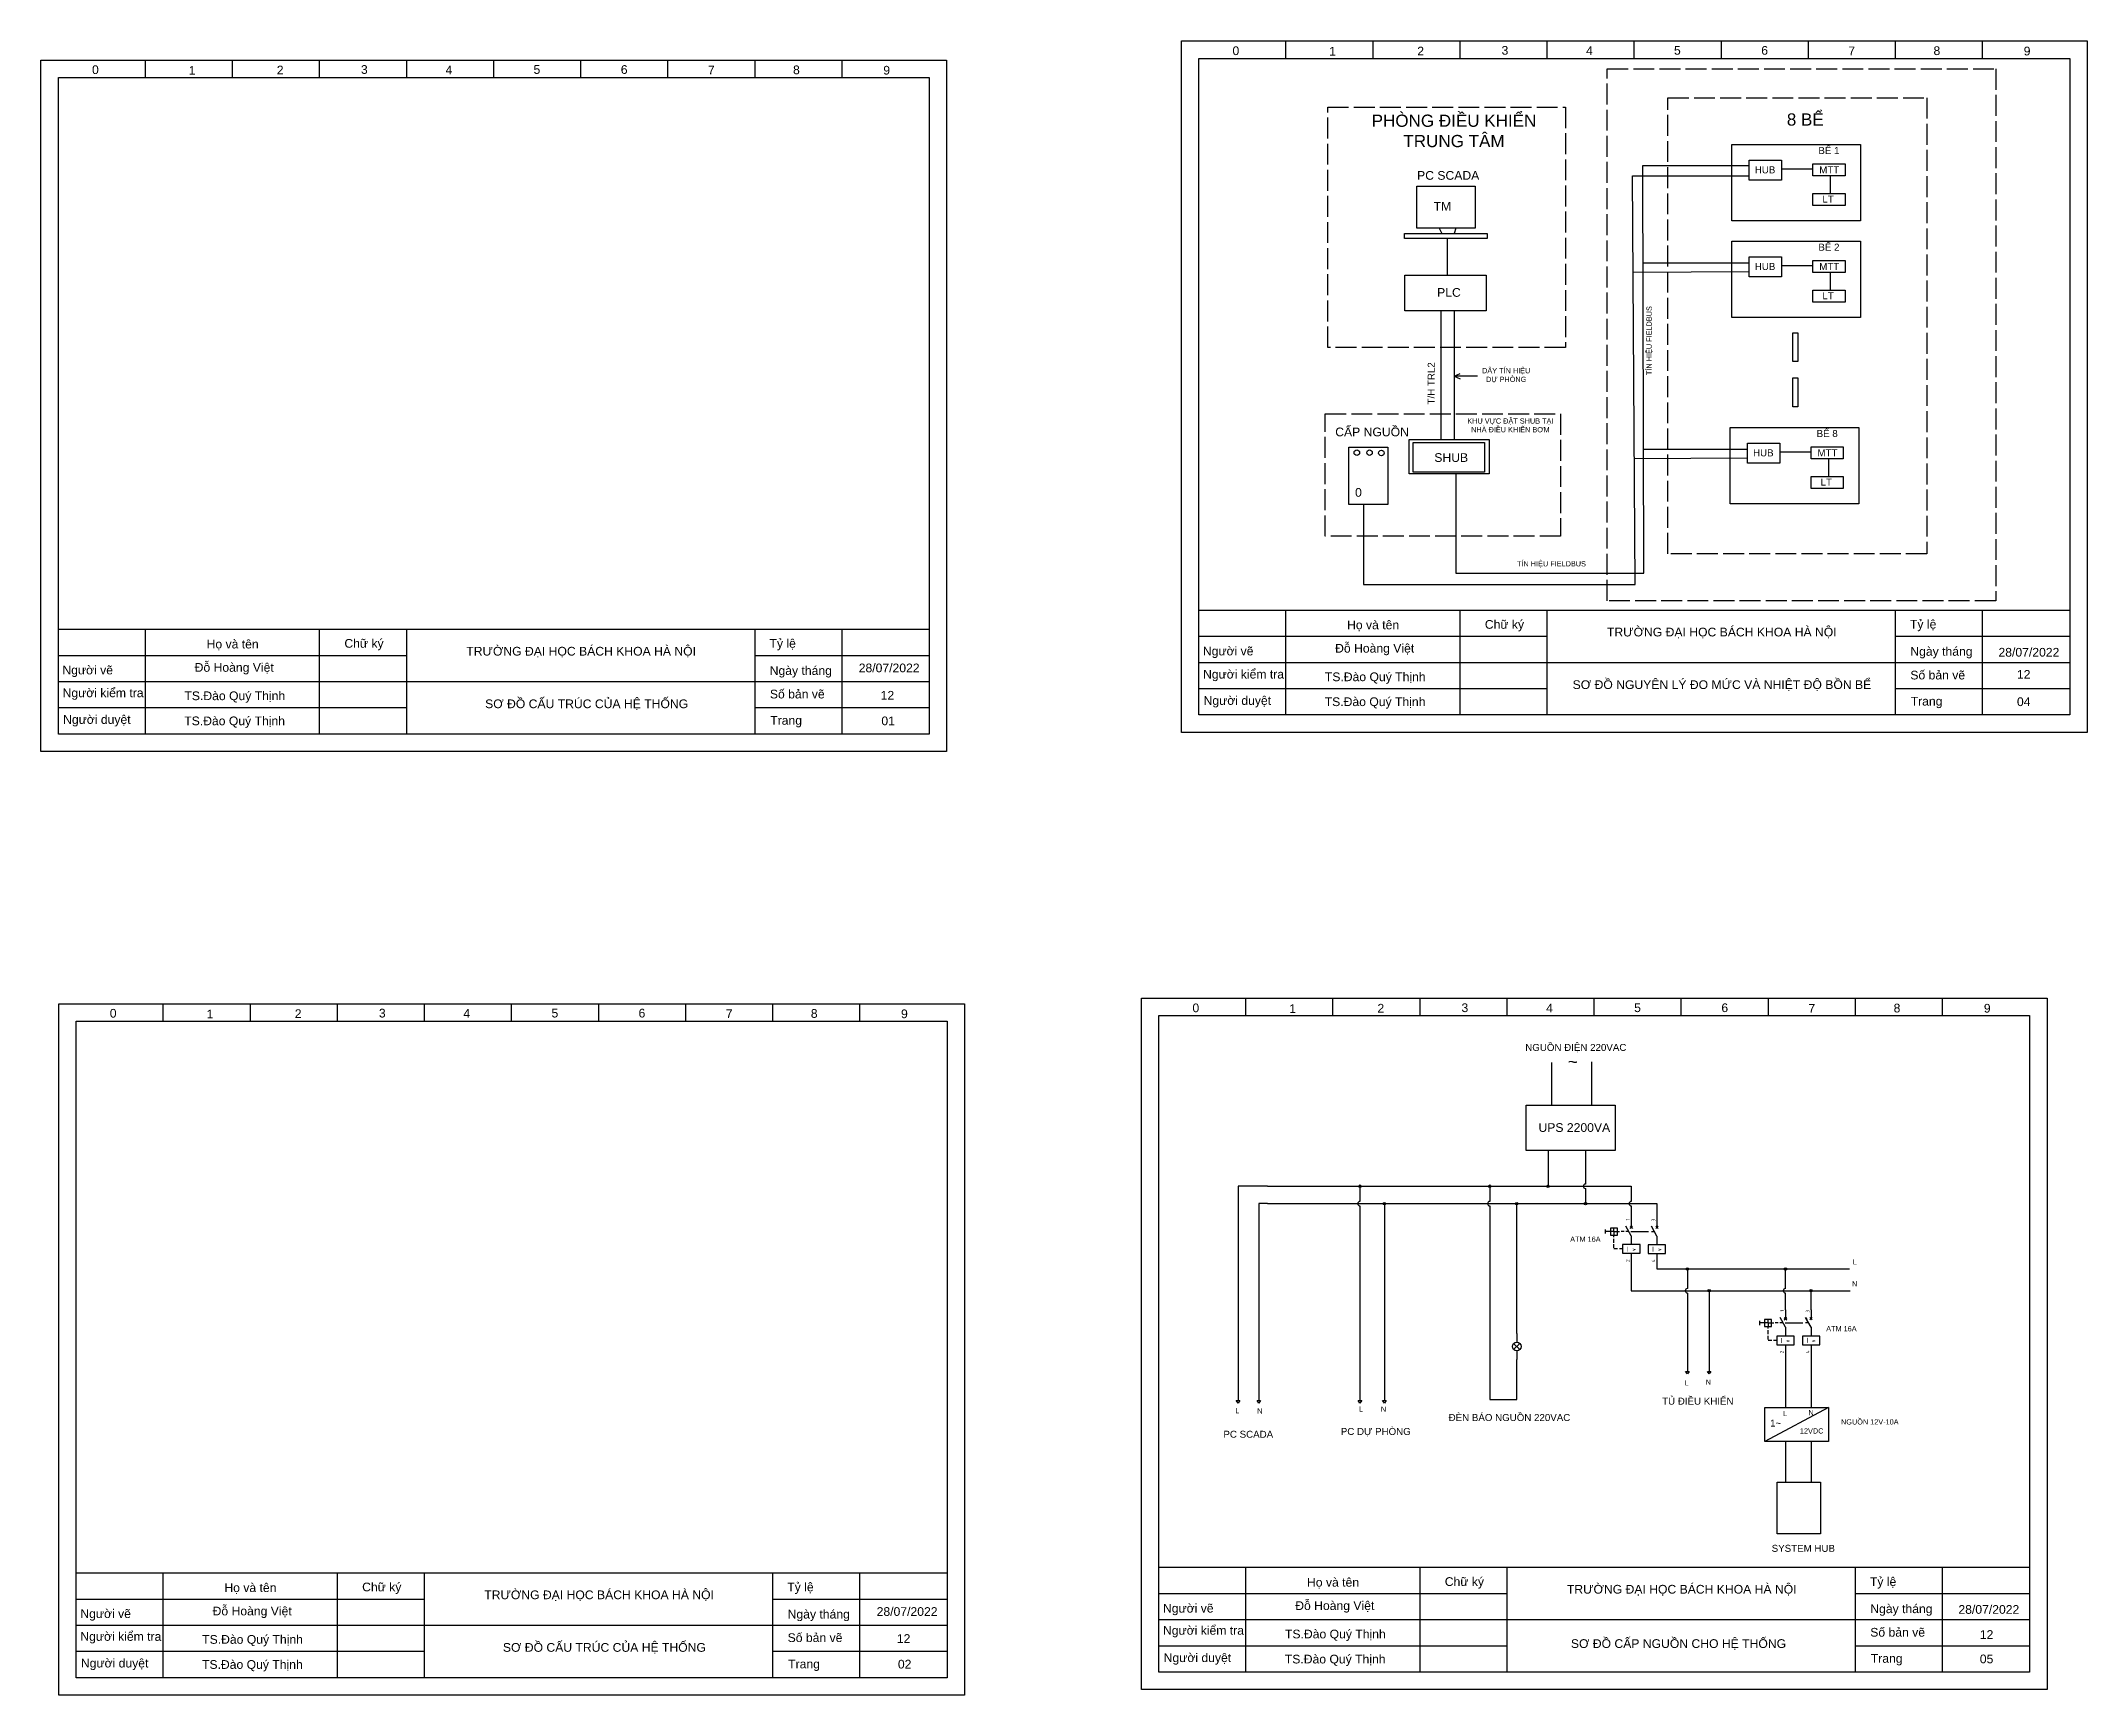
# Model space of a CAD drawing. Header units: inches. Extents: x 1923212 to 1925881, y 1073103 to 1074593.
# Drawn here: x 1923212 to 1924387, y 1073643 to 1074593 of the extents above; entities that cross this region are included whole.
import ezdxf
from ezdxf.enums import TextEntityAlignment as Align

# ---------------------------------------------------------------- set-up
doc = ezdxf.new("R2010")
doc.units = ezdxf.units.IN
doc.header["$MEASUREMENT"] = 0
doc.linetypes.add('ACAD_ISO02W100', pattern=[15, 12, -3])
for name, color, linetype in [('LINK', 9, 'Continuous'), ('MISC', 7, 'Continuous'), ('SYMS', 7, 'Continuous'), ('TERMS', 123, 'Continuous'), ('WIRES', 7, 'Continuous'), ('YEL_14_THHN', 2, 'Continuous')]:
    doc.layers.add(name, color=color, linetype=linetype)
for name, color, linetype, lineweight in [('Net chu', 240, 'Continuous', 25), ('Net gach', 7, 'ACAD_ISO02W100', 25), ('Net vien', 5, 'Continuous', 25)]:
    doc.layers.add(name, color=color, linetype=linetype, lineweight=lineweight)
doc.styles.get("Standard").update_dxf_attribs({"font": 'arial.ttf'})
doc.styles.add('WD_IEC', font='ISOCP2.shx', dxfattribs={"width": 0.9, "height": 4})

msp = doc.modelspace()

# ---------------------------------------------------------------- texts
for s, height, p in [('~', 7, (1924089, 1074003.1)), ('1~', 4, (1924205.1, 1073797.1))]:
    msp.add_text(s, height=height).set_placement(p)
at = {"attachment_point": 1}
for s, width, insert, char_height in [('\\pxqc;PHÒNG ĐIỀU KHIỂN TRUNG TÂM', 99.977, (1923973.6, 1074550.4), 7), ('\\pxqc;8 BỂ', 99.977, (1924175.3, 1074551.1), 7), ('\\pxqc;DÂY TÍN HIỆU DỰ PHÒNG', 32.949, (1924037.1, 1074404.9), 3), ('\\pxqc;KHU VỰC ĐẶT SHUB TẠI NHÀ ĐIỀU KHIỂN BƠM', 52.726, (1924029.6, 1074376), 3), ('\\pxqc; TÍN HIỆU FIELDBUS', 43.738, (1924057.1, 1074294), 3)]:
    msp.add_mtext_dynamic_manual_height_columns(s, width=width, gutter_width=25, heights=[0], dxfattribs=dict(at, insert=insert, char_height=char_height))
at = {"color": 0, "attachment_point": 1}
for s, width, insert, char_height in [('BỂ 1', 14.325, (1924232.8, 1074531.8), 4), ('HUB', 14.325, (1924196.3, 1074520.7), 4), ('MTT', 14.325, (1924233.3, 1074520.7), 4), ('PC SCADA', 43.375, (1924002.4, 1074518), 5), ('TM', 43.375, (1924011.9, 1074500.3), 5), ('LT', 14.325, (1924235.1, 1074503.9), 4), ('BỂ 2', 14.325, (1924232.8, 1074476.3), 4), ('HUB', 14.325, (1924196.3, 1074465.2), 4), ('MTT', 14.325, (1924233.3, 1074465.2), 4), ('PLC', 43.375, (1924013.9, 1074450.8), 5), ('LT', 14.325, (1924235.1, 1074448.4), 4), ('CẤP NGUỒN', 43.375, (1923955.4, 1074370.7), 5), ('BỂ 8', 14.325, (1924231.8, 1074369.3), 4), ('HUB', 14.325, (1924195.3, 1074358.2), 4), ('MTT', 14.325, (1924232.3, 1074358.2), 4), ('SHUB', 43.375, (1924012.3, 1074356), 5), ('0', 43.375, (1923966.8, 1074336), 5), ('LT', 14.325, (1924234.1, 1074341.4), 4), ('UPS 2200VA', 43.375, (1924072.1, 1073971.3), 5), ('12VDC', 43.375, (1924222.2, 1073796.1), 3)]:
    msp.add_mtext_dynamic_manual_height_columns(s, width=width, gutter_width=13.1, heights=[2.29], dxfattribs=dict(at, insert=insert, char_height=char_height))
at = {"insert": (1924134.1, 1074398.2), "char_height": 3, "attachment_point": 1, "rotation": 90}
msp.add_mtext_dynamic_manual_height_columns('\\pxqc; TÍN HIỆU FIELDBUS', width=43.738, gutter_width=25, heights=[0], dxfattribs=at)
at = {"color": 0, "insert": (1924008.5, 1074384), "char_height": 4, "attachment_point": 1, "rotation": 90}
msp.add_mtext_dynamic_manual_height_columns('T/H TRL2', width=43.375, gutter_width=13.1, heights=[2.29], dxfattribs=at)
at = {"color": 150, "char_height": 4, "attachment_point": 1}
for s, width, insert in [('NGUỒN ĐIỆN 220VAC ', 61.238, (1924064.5, 1074016.8)), ('ĐÈN BÁO NGUỒN 220VAC', 98.278, (1924020.5, 1073804.3)), ('TỦ ĐIỀU KHIỂN', 61.238, (1924143.1, 1073813.7)), ('PC SCADA ', 61.238, (1923891.2, 1073794.7)), ('PC DỰ PHÒNG', 61.238, (1923958.6, 1073796.3)), ('SYSTEM HUB', 61.238, (1924206, 1073729.2))]:
    msp.add_mtext_dynamic_manual_height_columns(s, width=width, gutter_width=13.1, heights=[2.29], dxfattribs=dict(at, insert=insert))
at = {"layer": 'Net chu', "char_height": 5, "attachment_point": 1}
for s, width, heights, insert in [('0', 5.543, [0], (1923896.4, 1074589.6)), ('1', 5.543, [0], (1923951.9, 1074589.3)), ('2', 5.543, [0], (1924002.5, 1074589.4)), ('3', 5.543, [0], (1924050.9, 1074589.8)), ('4', 5.543, [0], (1924099.4, 1074589.6)), ('5', 5.543, [0], (1924149.9, 1074589.8)), ('6', 5.543, [0], (1924200, 1074589.8)), ('7', 5.543, [0], (1924250, 1074589.5)), ('8', 5.543, [0], (1924298.9, 1074589.6)), ('9', 5.543, [0], (1924350.7, 1074589.4)), ('0', 5.543, [0], (1923241.6, 1074578.7)), ('1', 5.543, [0], (1923297.1, 1074578.3)), ('2', 5.543, [0], (1923347.7, 1074578.5)), ('3', 5.543, [0], (1923396, 1074578.8)), ('4', 5.543, [0], (1923444.6, 1074578.6)), ('5', 5.543, [0], (1923495.1, 1074578.8)), ('6', 5.543, [0], (1923545.2, 1074578.8)), ('7', 5.543, [0], (1923595.2, 1074578.5)), ('8', 5.543, [0], (1923644.1, 1074578.6)), ('9', 5.543, [0], (1923695.9, 1074578.4)), ('\\pxqc;Họ và tên', 58.684, [0], (1923947.8, 1074259.9)), ('\\pxqc;Chữ ký', 33.323, [0], (1924035.9, 1074260.2)), ('\\pxqc;TRƯỜNG ĐẠI HỌC BÁCH KHOA HÀ NỘI', 142.89, [0], (1924105.9, 1074255.8)), ('\\pxql;Tỷ lệ', 33.323, [0], (1924285.4, 1074260.3)), ('\\pxqc;Họ và tên', 58.684, [0], (1923293, 1074248.9)), ('\\pxqc;Chữ ký', 33.323, [0], (1923381.1, 1074249.3)), ('\\pxqc;TRƯỜNG ĐẠI HỌC BÁCH KHOA HÀ NỘI', 142.89, [0], (1923451, 1074244.8)), ('\\pxql;Tỷ lệ', 33.323, [0], (1923630.6, 1074249.3)), ('\\pxql;Người vẽ', 41.508, [0], (1923879.4, 1074244.9)), ('\\pxqc;Đỗ Hoàng Việt', 92.893, [0], (1923931.6, 1074246.5)), ('\\pxql;Ngày tháng', 36.697, [0], (1924285.6, 1074244.7)), ('28/07/2022', 6.195, [0], (1924336.2, 1074244.2)), ('\\pxql;Người vẽ', 41.508, [0], (1923224.6, 1074234)), ('\\pxqc;Đỗ Hoàng Việt', 92.893, [0], (1923276.8, 1074235.5)), ('\\pxql;Ngày tháng', 36.697, [0], (1923630.7, 1074233.7)), ('28/07/2022', 6.195, [0], (1923681.8, 1074235.2)), ('Người kiểm tra', 49.606, [0], (1923879.5, 1074231.6)), ('\\pxqc;TS.Đào Quý Thịnh', 58.551, [0], (1923949.1, 1074230.1)), ('SƠ ĐỒ NGUYÊN LÝ ĐO MỨC VÀ NHIỆT ĐỘ BỒN BỂ', 195.395, [7.37], (1924091.7, 1074225.6)), ('\\pxql;Số bản vẽ', 33.323, [0], (1924285.6, 1074231.1)), ('12', 6.195, [0], (1924346.8, 1074231.5)), ('Người kiểm tra', 49.606, [0], (1923224.7, 1074220.9)), ('\\pxqc;TS.Đào Quý Thịnh', 58.551, [0], (1923294.3, 1074219.2)), ('SƠ ĐỒ CẤU TRÚC CỦA HỆ THỐNG', 146.174, [0], (1923467.3, 1074214.6)), ('\\pxql;Số bản vẽ', 33.323, [0], (1923630.8, 1074220.2)), ('12', 6.195, [0], (1923694.4, 1074219.5)), ('\\pxql;Người duyệt', 41.508, [0], (1923879.8, 1074216.5)), ('\\pxqc;TS.Đào Quý Thịnh', 58.551, [0], (1923949, 1074215.8)), ('\\pxql;Trang', 33.323, [0], (1924285.8, 1074216.1)), ('04', 6.195, [0], (1924346.8, 1074215.8)), ('\\pxql;Người duyệt', 41.508, [0], (1923225, 1074205.6)), ('\\pxqc;TS.Đào Quý Thịnh', 58.551, [0], (1923294.2, 1074204.8)), ('\\pxql;Trang', 33.323, [0], (1923631, 1074205.1)), ('01', 6.195, [0], (1923694.8, 1074204.8)), ('0', 5.543, [0], (1923873.4, 1074040)), ('1', 5.543, [0], (1923929, 1074039.6)), ('2', 5.543, [0], (1923979.6, 1074039.8)), ('3', 5.543, [0], (1924027.9, 1074040.1)), ('4', 5.543, [0], (1924076.5, 1074039.9)), ('5', 5.543, [0], (1924127, 1074040.1)), ('6', 5.543, [0], (1924177.1, 1074040.1)), ('7', 5.543, [0], (1924227.1, 1074039.8)), ('8', 5.543, [0], (1924276, 1074039.9)), ('9', 5.543, [0], (1924327.8, 1074039.8)), ('0', 5.543, [0], (1923251.8, 1074036.9)), ('1', 5.543, [0], (1923307.4, 1074036.5)), ('2', 5.543, [0], (1923358, 1074036.7)), ('3', 5.543, [0], (1923406.3, 1074037)), ('4', 5.543, [0], (1923454.8, 1074036.8)), ('5', 5.543, [0], (1923505.4, 1074037)), ('6', 5.543, [0], (1923555.4, 1074037)), ('7', 5.543, [0], (1923605.5, 1074036.7)), ('8', 5.543, [0], (1923654.3, 1074036.8)), ('9', 5.543, [0], (1923706.1, 1074036.6)), ('\\pxqc;Họ và tên', 58.684, [0], (1923924.8, 1073710.2)), ('\\pxqc;Chữ ký', 33.323, [0], (1924012.9, 1073710.6)), ('\\pxql;Tỷ lệ', 33.323, [0], (1924262.4, 1073710.6)), ('\\pxqc;Họ và tên', 58.684, [0], (1923303.2, 1073707.1)), ('\\pxqc;Chữ ký', 33.323, [0], (1923391.3, 1073707.5)), ('\\pxqc;TRƯỜNG ĐẠI HỌC BÁCH KHOA HÀ NỘI', 142.89, [0], (1923461.3, 1073703)), ('\\pxql;Tỷ lệ', 33.323, [0], (1923640.8, 1073707.5)), ('\\pxqc;TRƯỜNG ĐẠI HỌC BÁCH KHOA HÀ NỘI', 142.89, [0], (1924082.9, 1073706.2)), ('\\pxql;Người vẽ', 41.508, [0], (1923234.9, 1073692.2)), ('\\pxqc;Đỗ Hoàng Việt', 92.893, [0], (1923287.1, 1073693.7)), ('\\pxql;Ngày tháng', 36.697, [0], (1923641, 1073691.9)), ('28/07/2022', 6.195, [0], (1923692.1, 1073693.4)), ('\\pxql;Người vẽ', 41.508, [0], (1923856.5, 1073695.3)), ('\\pxqc;Đỗ Hoàng Việt', 92.893, [0], (1923908.7, 1073696.8)), ('\\pxql;Ngày tháng', 36.697, [0], (1924262.6, 1073695)), ('28/07/2022', 6.195, [0], (1924313.2, 1073694.6)), ('Người kiểm tra', 49.606, [0], (1923234.9, 1073679.1)), ('\\pxqc;TS.Đào Quý Thịnh', 58.551, [0], (1923304.5, 1073677.4)), ('\\pxql;Số bản vẽ', 33.323, [0], (1923641, 1073678.4)), ('12', 6.195, [0], (1923703.7, 1073677.9)), ('Người kiểm tra', 49.606, [0], (1923856.5, 1073682.6)), ('\\pxqc;TS.Đào Quý Thịnh', 58.551, [0], (1923926.2, 1073680.5)), ('SƠ ĐỒ CẤP NGUỒN CHO HỆ THỐNG', 157.993, [0], (1924090.7, 1073675)), ('\\pxql;Số bản vẽ', 33.323, [0], (1924262.6, 1073681.5)), ('12', 6.195, [0], (1924325.5, 1073680.2)), ('\\pxql;Người duyệt', 41.508, [0], (1923235.2, 1073663.8)), ('\\pxqc;TS.Đào Quý Thịnh', 58.551, [0], (1923304.4, 1073663)), ('SƠ ĐỒ CẤU TRÚC CỦA HỆ THỐNG', 146.174, [0], (1923477.5, 1073672.8)), ('\\pxql;Trang', 33.323, [0], (1923641.3, 1073663.3)), ('02', 6.195, [0], (1923704.3, 1073663.2)), ('\\pxql;Người duyệt', 41.508, [0], (1923856.9, 1073666.9)), ('\\pxqc;TS.Đào Quý Thịnh', 58.551, [0], (1923926.1, 1073666.1)), ('\\pxql;Trang', 33.323, [0], (1924262.9, 1073666.5)), ('05', 6.195, [0], (1924325.5, 1073666.2))]:
    msp.add_mtext_dynamic_manual_height_columns(s, width=width, gutter_width=25, heights=heights, dxfattribs=dict(at, insert=insert))
at = {"layer": 'WIRES', "color": 150, "char_height": 3, "attachment_point": 1}
for s, width, insert in [('ATM 16A', 26.392, (1924090.3, 1073906.2)), ('L', 7.586, (1924252.5, 1073893.2)), ('N', 7.586, (1924252.1, 1073880.6)), ('ATM 16A', 26.392, (1924237.3, 1073854.8)), ('L', 7.586, (1924156, 1073823.7)), ('N', 7.586, (1924168.1, 1073824.1)), ('L', 7.586, (1923898, 1073807.7)), ('N', 7.586, (1923910.6, 1073807.6)), ('L', 7.586, (1923969, 1073808.7)), ('N', 7.586, (1923981.6, 1073808.6)), ('L', 7.586, (1924212.6, 1073806.1)), ('N', 7.586, (1924227.1, 1073806.6)), ('NGUỒN 12V-10A', 37.025, (1924245.8, 1073801.3))]:
    msp.add_mtext_dynamic_manual_height_columns(s, width=width, gutter_width=25, heights=[0], dxfattribs=dict(at, insert=insert))

# ---------------------------------------------------------------- blocks, each defined once
blk = doc.blocks.new('WDDOT')
for radius in [0.72, 0.449, 0.223]:
    blk.add_circle((0, 0), radius)
blk = doc.blocks.new('VLT1R')
for p, q in [((-1.8, -1.8), (1.8, 1.8)), ((1.8, -1.8), (-1.8, 1.8)), ((0, 7.5), (0, 2.5)), ((0, -2.5), (0, -7.5))]:
    blk.add_line(p, q)
blk.add_circle((0, 0), 2.5)
at = {"style": 'WD_IEC'}
for tag, p in [('INST', (-5.5, 10.3)), ('TAG1', (-5.5, 3.3)), ('LOC', (-5.5, 6.8)), ('DESC3', (-5.5, -13.3)), ('DESC2', (-5.5, -9.8)), ('DESC1', (-5.5, -6.3))]:
    blk.add_attdef(tag, text='', height=2.5, dxfattribs=at).set_placement(p, align=Align.RIGHT)
at = {"style": 'WD_IEC', "flags": 9}
for tag, p in [('MFG', (-6, -0.2)), ('CAT', (-6, -2.8))]:
    blk.add_attdef(tag, text='', height=1.5, dxfattribs=at).set_placement(p, align=Align.RIGHT)
at = {"style": 'WD_IEC'}
blk.add_attdef('TERM01', text='', height=2, rotation=90, dxfattribs=at).set_placement((-1, 7.5), align=Align.RIGHT)
blk.add_attdef('TERM02', (-1, -7.5), '', height=2, rotation=90, dxfattribs=at)
at = {"style": 'WD_IEC', "flags": 1}
for tag, p, height in [('X4LINK', (-3, 0), 0.32), ('X2TERM01', (0, 7.5), 0.32), ('X1LINK', (3, 0), 0.32), ('X8TERM02', (0, -7.5), 0.32), ('ASSYCODE', (1, -4), 1), ('FAMILY', (1, -5.5), 1), ('CATDESC', (1, -7), 1)]:
    blk.add_attdef(tag, p, '', height=height, dxfattribs=at)
at = {"lineweight": 13, "style": 'WD_IEC'}
blk.add_attdef('COLOR', text='', height=2.5, dxfattribs=at).set_placement((3.8, 0), align=Align.MIDDLE_LEFT)
at = {"lineweight": 15, "style": 'WD_IEC'}
for tag, p in [('WDTAGALT', (-5.5, -22)), ('XREF', (-5.5, -18))]:
    blk.add_attdef(tag, text='', height=2.5, dxfattribs=at).set_placement(p, align=Align.RIGHT)
blk = doc.blocks.new('VCB11Q29')
for p, q in [((-15, 1.2), (-15, -1.2)), ((-12, 0), (-15, 0)), ((-10, 2), (-12, 2)), ((-12, 2), (-12, -2)), ((-10, 0), (-12, 0)), ((-10, 0), (-10, 2)), ((-8, 2), (-10, 2)), ((-10, 0), (-10, -2)), ((-10, 0), (-8, 0)), ((-8, -2), (-8, 2)), ((-8, 0), (-6.7, 0)), ((-4.1, 0), (-5.9, 0)), ((-1.4, 0), (-3.2, 0)), ((0, -2.5), (-3.1, 3.1)), ((-3.1, 3.1), (-2.5, 2)), ((-0.7, 1.8), (0.7, 3.2)), ((-0.7, 3.2), (0.7, 1.8)), ((0, 7.5), (0, 2.5)), ((-12, -2), (-8, -2)), ((-10, -3.2), (-10, -2)), ((-10, -6.4), (-10, -4.1)), ((-10, -9.4), (-10, -7.3)), ((-7.9, -10), (-10, -10)), ((-5, -10), (-6.8, -10)), ((0, -2.5), (0, -7.5)), ((0, -12.5), (0, -17.5))]:
    blk.add_line(p, q)
blk.add_lwpolyline([(-5, -7.5), (-5, -12.5), (5, -12.5), (5, -7.5)], close=True)
at = {"style": 'WD_IEC'}
for tag, p in [('TAG1', (-18.4, 1.7)), ('INST', (-18.4, 7.7)), ('LOC', (-18.4, 4.7)), ('RATING1', (-18.5, -8.6)), ('DESC1', (-18.5, -11.6)), ('DESC2', (-18.5, -14.6)), ('DESC3', (-18.5, -17.6))]:
    blk.add_attdef(tag, text='', height=2.5, dxfattribs=at).set_placement(p, align=Align.RIGHT)
at = {"style": 'WD_IEC', "flags": 1}
for tag, p, height in [('X4LINK', (-15, 0), 0.32), ('X1LINK', (-0.2, 0), 0.32), ('X2TERM01', (0, 7.5), 0.32), ('MFG', (2.8, 6.5), 1.5), ('CAT', (2.8, 4), 1.5), ('CONTACT', (-5, -7.5), 1), ('COMMON', (-3.7, -8.8), 1), ('X8TERM02', (0, -17.5), 0.32), ('ASSYCODE', (0.7, -13.8), 1), ('FAMILY', (0.7, -15.3), 1), ('CATDESC', (0.7, -16.8), 1)]:
    blk.add_attdef(tag, p, '', height=height, dxfattribs=at)
at = {"style": 'WD_IEC'}
blk.add_attdef('TERM01', text='', height=2, rotation=90, dxfattribs=at).set_placement((-1, 7.5), align=Align.RIGHT)
at = {"lineweight": 15, "style": 'WD_IEC'}
blk.add_attdef('XREF', text='', height=2.5, dxfattribs=at).set_placement((-18.5, -5.6), align=Align.RIGHT)
at = {"style": 'WD_IEC'}
blk.add_attdef('TERM02', (-1, -17.5), '', height=2, rotation=90, dxfattribs=at)
blk.add_attdef('I', text='', height=3, dxfattribs=at).set_placement((0.1, -11.6), align=Align.CENTER)
blk = doc.blocks.new('VCB21Q29')
for p, q in [((-1.4, 0), (-3.2, 0)), ((0, -2.5), (-3.1, 3.1)), ((-3.1, 3.1), (-2.5, 2)), ((-0.7, 1.8), (0.7, 3.2)), ((-0.7, 3.2), (0.7, 1.8)), ((0, 7.5), (0, 2.5)), ((0, -2.5), (0, -7.5)), ((0, -12.5), (0, -17.5))]:
    blk.add_line(p, q)
blk.add_lwpolyline([(-5, -7.5), (-5, -12.5), (5, -12.5), (5, -7.5)], close=True)
at = {"style": 'WD_IEC'}
for tag, p in [('TAG2', (-6.5, 1.9)), ('INST', (-6.5, 7.9)), ('LOC', (-6.5, 4.9)), ('DESC1', (-6.7, -11.5)), ('DESC3', (-6.7, -17.5)), ('DESC2', (-6.7, -14.5))]:
    blk.add_attdef(tag, text='', height=2.5, dxfattribs=at).set_placement(p, align=Align.RIGHT)
at = {"style": 'WD_IEC', "flags": 1}
for tag, p, height in [('X4LINK', (-5.1, 0), 0.32), ('X1LINK', (-0.1, 0), 0.32), ('X2TERM01', (0, 7.5), 0.32), ('CONTACT', (-5, -7.5), 1), ('X8TERM02', (0, -17.5), 0.32), ('FAMILY', (0.7, -15.3), 1)]:
    blk.add_attdef(tag, p, '', height=height, dxfattribs=at)
at = {"style": 'WD_IEC'}
blk.add_attdef('TERM01', text='', height=2, rotation=90, dxfattribs=at).set_placement((-1, 7.5), align=Align.RIGHT)
at = {"style": 'WD_IEC', "flags": 1}
blk.add_attdef('RATING1', text='', height=2.5, dxfattribs=at).set_placement((-6.7, -8.5), align=Align.RIGHT)
at = {"lineweight": 15, "style": 'WD_IEC'}
blk.add_attdef('XREF', text='', height=2.5, dxfattribs=at).set_placement((-6.7, -5.5), align=Align.RIGHT)
at = {"style": 'WD_IEC'}
blk.add_attdef('TERM02', (-1, -17.5), '', height=2, rotation=90, dxfattribs=at)
blk.add_attdef('I', text='', height=3, dxfattribs=at).set_placement((0, -11.5), align=Align.CENTER)

# ---------------------------------------------------------------- linework, layer by layer
for p, q in [((1924132.6, 1074287.2), (1924132.1, 1074521.2)), ((1924132.1, 1074521.2), (1924193.1, 1074521.2)), ((1924127.6, 1074280.7), (1924126.1, 1074515.2)), ((1924126.1, 1074515.2), (1924193.1, 1074515.2)), ((1924211.6, 1074519.2), (1924229.6, 1074519.2)), ((1924239.6, 1074515.2), (1924239.6, 1074505.2)), ((1924015.1, 1074485.3), (1924016.6, 1074482.2)), ((1924019.6, 1074479.2), (1924019.6, 1074458.2)), ((1924024.6, 1074485.3), (1924023.6, 1074482.2)), ((1924193.1, 1074465.2), (1924132.2, 1074465.1)), ((1924211.6, 1074463.7), (1924229.6, 1074463.7)), ((1924193.1, 1074460.2), (1924126.4, 1074459.8)), ((1924239.6, 1074459.7), (1924239.6, 1074449.7)), ((1924016.1, 1074437.7), (1924016.1, 1074363.8)), ((1924023.6, 1074437.7), (1924023.6, 1074363.8)), ((1924023.6, 1074400.2), (1924027.1, 1074401.7)), ((1924037.1, 1074400.2), (1924023.6, 1074400.2)), ((1924023.6, 1074400.2), (1924027.1, 1074398.7)), ((1924192.1, 1074358.2), (1924132.4, 1074358.1)), ((1924210.6, 1074356.7), (1924228.6, 1074356.7)), ((1924192.1, 1074353.2), (1924127.1, 1074352.8)), ((1924238.6, 1074352.7), (1924238.6, 1074342.7)), ((1924024.6, 1074344.1), (1924024.6, 1074287.2)), ((1923971.6, 1074326.6), (1923971.6, 1074280.7)), ((1924024.6, 1074287.2), (1924132.6, 1074287.2)), ((1923971.6, 1074280.7), (1924127.6, 1074280.7)), ((1924238.6, 1073808.1), (1924202.1, 1073788.6))]:
    msp.add_line(p, q)
for points in [[(1924183.2, 1074533.2), (1924257, 1074533.2), (1924257, 1074489.5), (1924183.2, 1074489.5)], [(1924193.1, 1074524.2), (1924211.6, 1074524.2), (1924211.6, 1074512.7), (1924193.1, 1074512.7)], [(1924229.6, 1074522.2), (1924248.1, 1074522.2), (1924248.1, 1074515.2), (1924229.6, 1074515.2)], [(1924002.2, 1074509.3), (1924035.8, 1074509.3), (1924035.8, 1074485.3), (1924002.2, 1074485.3)], [(1924229.6, 1074505.2), (1924248.1, 1074505.2), (1924248.1, 1074498.2), (1924229.6, 1074498.2)], [(1923995.1, 1074482.2), (1924042.6, 1074482.2), (1924042.6, 1074479.2), (1923995.1, 1074479.2)], [(1924183.2, 1074477.7), (1924257, 1074477.7), (1924257, 1074434), (1924183.2, 1074434)], [(1924193.1, 1074468.7), (1924211.6, 1074468.7), (1924211.6, 1074457.2), (1924193.1, 1074457.2)], [(1924229.6, 1074466.7), (1924248.1, 1074466.7), (1924248.1, 1074459.7), (1924229.6, 1074459.7)], [(1923995.4, 1074458.2), (1924042.1, 1074458.2), (1924042.1, 1074437.7), (1923995.4, 1074437.7)], [(1924229.6, 1074449.7), (1924248.1, 1074449.7), (1924248.1, 1074442.7), (1924229.6, 1074442.7)], [(1924218.1, 1074425.2), (1924221.1, 1074425.2), (1924221.1, 1074408.7), (1924218.1, 1074408.7)], [(1924218.1, 1074399.2), (1924221.1, 1074399.2), (1924221.1, 1074382.7), (1924218.1, 1074382.7)], [(1924182.2, 1074370.7), (1924256, 1074370.7), (1924256, 1074327), (1924182.2, 1074327)], [(1923963.3, 1074359.4), (1923985.6, 1074359.4), (1923985.6, 1074326.6), (1923963.3, 1074326.6)], [(1923997.8, 1074363.8), (1924043.7, 1074363.8), (1924043.7, 1074344.1), (1923997.8, 1074344.1)], [(1924000.1, 1074362.2), (1924041.1, 1074362.2), (1924041.1, 1074345.2), (1924000.1, 1074345.2)], [(1924192.1, 1074361.7), (1924210.6, 1074361.7), (1924210.6, 1074350.2), (1924192.1, 1074350.2)], [(1924228.6, 1074359.7), (1924247.1, 1074359.7), (1924247.1, 1074352.7), (1924228.6, 1074352.7)], [(1924228.6, 1074342.7), (1924247.1, 1074342.7), (1924247.1, 1074335.7), (1924228.6, 1074335.7)], [(1924065.1, 1073981.6), (1924116.1, 1073981.6), (1924116.1, 1073955.6), (1924065.1, 1073955.6)], [(1924202.1, 1073808.1), (1924238.6, 1073808.1), (1924238.6, 1073788.6), (1924202.1, 1073788.6)], [(1924209.1, 1073765.1), (1924234.1, 1073765.1), (1924234.1, 1073735.6), (1924209.1, 1073735.6)]]:
    msp.add_lwpolyline(points, close=True)
for centre in [(1923967.8, 1074356.3), (1923975.1, 1074356.3), (1923981.9, 1074356.1)]:
    msp.add_circle(centre, 1.58)
at = {"layer": 'LINK'}
for points in [[(1924125.2, 1073909.1), (1924135.3, 1073909.1)], [(1924213.7, 1073856.6), (1924223.8, 1073856.6)]]:
    msp.add_lwpolyline(points, dxfattribs=at)
at = {"layer": 'Net gach'}
for points in [[(1924111.6, 1074576.7), (1924334.6, 1074576.7), (1924334.6, 1074271.2), (1924111.6, 1074271.2)], [(1924146.4, 1074560.1), (1924295.1, 1074560.1), (1924295.1, 1074298.2), (1924146.4, 1074298.2)], [(1923951.1, 1074554.7), (1924087.6, 1074554.7), (1924087.6, 1074416.7), (1923951.1, 1074416.7)], [(1923949.7, 1074378.6), (1924084.8, 1074378.6), (1924084.8, 1074308.3), (1923949.7, 1074308.3)]]:
    msp.add_lwpolyline(points, close=True, dxfattribs=at)
at = {"layer": 'Net vien'}
for p, q in [((1923927.1, 1074582.7), (1923927.1, 1074592.7)), ((1923977.1, 1074582.7), (1923977.1, 1074592.7)), ((1924027.1, 1074582.7), (1924027.1, 1074592.7)), ((1924077.1, 1074582.7), (1924077.1, 1074592.7)), ((1924127.1, 1074582.7), (1924127.1, 1074592.7)), ((1924177.1, 1074582.7), (1924177.1, 1074592.7)), ((1924227.1, 1074582.7), (1924227.1, 1074592.7)), ((1924277.1, 1074582.7), (1924277.1, 1074592.7)), ((1924277.1, 1074582.7), (1924277.1, 1074592.7)), ((1924277.1, 1074582.7), (1924277.1, 1074592.7)), ((1924277.1, 1074582.7), (1924277.1, 1074592.7)), ((1924277.1, 1074582.7), (1924277.1, 1074592.7)), ((1924277.1, 1074582.7), (1924277.1, 1074592.7)), ((1924277.1, 1074582.7), (1924277.1, 1074592.7)), ((1924277.1, 1074582.7), (1924277.1, 1074592.7)), ((1924327.1, 1074582.7), (1924327.1, 1074592.7)), ((1923272.3, 1074571.7), (1923272.3, 1074581.7)), ((1923322.3, 1074571.7), (1923322.3, 1074581.7)), ((1923372.3, 1074571.7), (1923372.3, 1074581.7)), ((1923422.3, 1074571.7), (1923422.3, 1074581.7)), ((1923472.3, 1074571.7), (1923472.3, 1074581.7)), ((1923522.3, 1074571.7), (1923522.3, 1074581.7)), ((1923572.3, 1074571.7), (1923572.3, 1074581.7)), ((1923622.3, 1074571.7), (1923622.3, 1074581.7)), ((1923622.3, 1074571.7), (1923622.3, 1074581.7)), ((1923622.3, 1074571.7), (1923622.3, 1074581.7)), ((1923622.3, 1074571.7), (1923622.3, 1074581.7)), ((1923622.3, 1074571.7), (1923622.3, 1074581.7)), ((1923622.3, 1074571.7), (1923622.3, 1074581.7)), ((1923622.3, 1074571.7), (1923622.3, 1074581.7)), ((1923622.3, 1074571.7), (1923622.3, 1074581.7)), ((1923672.3, 1074571.7), (1923672.3, 1074581.7)), ((1923877.1, 1074205.7), (1923877.1, 1074582.7)), ((1923877.1, 1074582.7), (1924377.1, 1074582.7)), ((1924377.1, 1074582.7), (1924377.1, 1074205.7)), ((1923222.3, 1074194.7), (1923222.3, 1074571.7)), ((1923222.3, 1074571.7), (1923722.3, 1074571.7)), ((1923722.3, 1074571.7), (1923722.3, 1074194.7)), ((1924377.1, 1074265.7), (1923877.1, 1074265.7)), ((1923927.1, 1074205.7), (1923927.1, 1074265.7)), ((1924027.1, 1074205.7), (1924027.1, 1074265.7)), ((1924077.1, 1074205.7), (1924077.1, 1074265.7)), ((1924277.1, 1074205.7), (1924277.1, 1074265.7)), ((1924327.1, 1074205.7), (1924327.1, 1074265.7)), ((1923722.3, 1074254.7), (1923222.3, 1074254.7)), ((1923272.3, 1074194.7), (1923272.3, 1074254.7)), ((1923372.3, 1074194.7), (1923372.3, 1074254.7)), ((1923422.3, 1074194.7), (1923422.3, 1074254.7)), ((1923622.3, 1074194.7), (1923622.3, 1074254.7)), ((1923672.3, 1074194.7), (1923672.3, 1074254.7)), ((1924077.1, 1074250.7), (1923877.1, 1074250.7)), ((1924377.1, 1074250.7), (1924277.1, 1074250.7)), ((1923422.3, 1074239.7), (1923222.3, 1074239.7)), ((1923722.3, 1074239.7), (1923622.3, 1074239.7)), ((1924377.1, 1074235.7), (1923877.1, 1074235.7)), ((1923722.3, 1074224.7), (1923222.3, 1074224.7)), ((1924077.1, 1074220.7), (1923877.1, 1074220.7)), ((1924377.1, 1074220.7), (1924277.1, 1074220.7)), ((1923422.3, 1074209.7), (1923222.3, 1074209.7)), ((1923722.3, 1074209.7), (1923622.3, 1074209.7)), ((1924377.1, 1074205.7), (1923877.1, 1074205.7)), ((1924377.1, 1074205.7), (1923877.1, 1074205.7)), ((1923722.3, 1074194.7), (1923222.3, 1074194.7)), ((1923722.3, 1074194.7), (1923222.3, 1074194.7)), ((1923282.5, 1074029.9), (1923282.5, 1074039.9)), ((1923332.5, 1074029.9), (1923332.5, 1074039.9)), ((1923382.5, 1074029.9), (1923382.5, 1074039.9)), ((1923432.5, 1074029.9), (1923432.5, 1074039.9)), ((1923482.5, 1074029.9), (1923482.5, 1074039.9)), ((1923532.5, 1074029.9), (1923532.5, 1074039.9)), ((1923582.5, 1074029.9), (1923582.5, 1074039.9)), ((1923632.5, 1074029.9), (1923632.5, 1074039.9)), ((1923632.5, 1074029.9), (1923632.5, 1074039.9)), ((1923632.5, 1074029.9), (1923632.5, 1074039.9)), ((1923632.5, 1074029.9), (1923632.5, 1074039.9)), ((1923632.5, 1074029.9), (1923632.5, 1074039.9)), ((1923632.5, 1074029.9), (1923632.5, 1074039.9)), ((1923632.5, 1074029.9), (1923632.5, 1074039.9)), ((1923632.5, 1074029.9), (1923632.5, 1074039.9)), ((1923682.5, 1074029.9), (1923682.5, 1074039.9)), ((1923904.1, 1074033.1), (1923904.1, 1074043.1)), ((1923954.1, 1074033.1), (1923954.1, 1074043.1)), ((1924004.1, 1074033.1), (1924004.1, 1074043.1)), ((1924054.1, 1074033.1), (1924054.1, 1074043.1)), ((1924104.1, 1074033.1), (1924104.1, 1074043.1)), ((1924154.1, 1074033.1), (1924154.1, 1074043.1)), ((1924204.1, 1074033.1), (1924204.1, 1074043.1)), ((1924254.1, 1074033.1), (1924254.1, 1074043.1)), ((1924254.1, 1074033.1), (1924254.1, 1074043.1)), ((1924254.1, 1074033.1), (1924254.1, 1074043.1)), ((1924254.1, 1074033.1), (1924254.1, 1074043.1)), ((1924254.1, 1074033.1), (1924254.1, 1074043.1)), ((1924254.1, 1074033.1), (1924254.1, 1074043.1)), ((1924254.1, 1074033.1), (1924254.1, 1074043.1)), ((1924254.1, 1074033.1), (1924254.1, 1074043.1)), ((1924304.1, 1074033.1), (1924304.1, 1074043.1)), ((1923232.5, 1073652.9), (1923232.5, 1074029.9)), ((1923232.5, 1074029.9), (1923732.5, 1074029.9)), ((1923732.5, 1074029.9), (1923732.5, 1073652.9)), ((1923854.1, 1073656.1), (1923854.1, 1074033.1)), ((1923854.1, 1074033.1), (1924354.1, 1074033.1)), ((1924354.1, 1074033.1), (1924354.1, 1073656.1)), ((1923732.5, 1073712.9), (1923232.5, 1073712.9)), ((1923282.5, 1073652.9), (1923282.5, 1073712.9)), ((1923382.5, 1073652.9), (1923382.5, 1073712.9)), ((1923432.5, 1073652.9), (1923432.5, 1073712.9)), ((1923632.5, 1073652.9), (1923632.5, 1073712.9)), ((1923682.5, 1073652.9), (1923682.5, 1073712.9)), ((1924354.1, 1073716.1), (1923854.1, 1073716.1)), ((1923904.1, 1073656.1), (1923904.1, 1073716.1)), ((1924004.1, 1073656.1), (1924004.1, 1073716.1)), ((1924054.1, 1073656.1), (1924054.1, 1073716.1)), ((1924254.1, 1073656.1), (1924254.1, 1073716.1)), ((1924304.1, 1073656.1), (1924304.1, 1073716.1)), ((1924054.1, 1073701.1), (1923854.1, 1073701.1)), ((1924354.1, 1073701.1), (1924254.1, 1073701.1)), ((1923432.5, 1073697.9), (1923232.5, 1073697.9)), ((1923732.5, 1073697.9), (1923632.5, 1073697.9)), ((1923732.5, 1073682.9), (1923232.5, 1073682.9)), ((1924354.1, 1073686.1), (1923854.1, 1073686.1)), ((1923432.5, 1073667.9), (1923232.5, 1073667.9)), ((1923732.5, 1073667.9), (1923632.5, 1073667.9)), ((1924054.1, 1073671.1), (1923854.1, 1073671.1)), ((1924354.1, 1073671.1), (1924254.1, 1073671.1)), ((1923732.5, 1073652.9), (1923232.5, 1073652.9)), ((1923732.5, 1073652.9), (1923232.5, 1073652.9)), ((1924354.1, 1073656.1), (1923854.1, 1073656.1)), ((1924354.1, 1073656.1), (1923854.1, 1073656.1))]:
    msp.add_line(p, q, dxfattribs=at)
for points in [[(1923867.1, 1074195.7), (1923867.1, 1074592.7), (1924387.1, 1074592.7), (1924387.1, 1074195.7), (1923867.1, 1074195.7)], [(1923212.3, 1074184.7), (1923212.3, 1074581.7), (1923732.3, 1074581.7), (1923732.3, 1074184.7), (1923212.3, 1074184.7)], [(1923222.5, 1073642.9), (1923222.5, 1074039.9), (1923742.5, 1074039.9), (1923742.5, 1073642.9), (1923222.5, 1073642.9)], [(1923844.1, 1073646.1), (1923844.1, 1074043.1), (1924364.1, 1074043.1), (1924364.1, 1073646.1), (1923844.1, 1073646.1)]]:
    msp.add_lwpolyline(points, close=True, dxfattribs=at)
at = {"layer": 'YEL_14_THHN'}
for p, q in [((1924079.6, 1074006.1), (1924079.6, 1073981.6)), ((1924102.6, 1074006.6), (1924102.6, 1073981.6)), ((1924077.6, 1073955.6), (1924077.6, 1073935.1)), ((1924099.1, 1073955.6), (1924099.1, 1073936.3)), ((1923916.6, 1073935.1), (1923899.6, 1073935.1)), ((1923899.6, 1073935.1), (1923899.6, 1073812.1)), ((1923916.6, 1073935.1), (1923899.6, 1073935.1)), ((1923899.6, 1073935.1), (1923899.6, 1073812.1)), ((1923916.6, 1073935.1), (1924125.4, 1073935.1)), ((1923969.6, 1073935.1), (1923969.6, 1073926.3)), ((1924044.1, 1073935.1), (1924044.1, 1073926.3)), ((1924099.1, 1073933.8), (1924099.1, 1073925.1)), ((1924125.4, 1073935.1), (1924125.4, 1073926.3)), ((1923916.6, 1073925.1), (1923911.6, 1073925.1)), ((1923911.6, 1073925.1), (1923911.6, 1073812.1)), ((1923916.6, 1073925.1), (1923911.6, 1073925.1)), ((1923911.6, 1073925.1), (1923911.6, 1073812.1)), ((1923916.6, 1073925.1), (1924140.1, 1073925.1)), ((1923969.6, 1073923.8), (1923969.6, 1073812.1)), ((1923983.6, 1073925.1), (1923983.6, 1073812.1)), ((1924044.1, 1073923.8), (1924044.1, 1073812.6)), ((1924059.6, 1073850.6), (1924059.6, 1073925.1)), ((1924125.4, 1073923.8), (1924125.4, 1073911.6)), ((1924140.1, 1073925.1), (1924140.1, 1073911.5)), ((1924125.4, 1073906.6), (1924125.4, 1073901.6)), ((1924125.4, 1073896.6), (1924125.4, 1073875.1)), ((1924140.1, 1073896.5), (1924140.1, 1073887.6)), ((1924140.1, 1073887.6), (1924142.3, 1073887.6)), ((1924142.3, 1073887.6), (1924250.6, 1073887.6)), ((1924157.6, 1073887.6), (1924157.6, 1073876.3)), ((1924213.9, 1073876.3), (1924213.9, 1073887.6)), ((1924125.4, 1073875.1), (1924251.1, 1073875.1)), ((1924170.1, 1073875.1), (1924170.1, 1073828.8)), ((1924228.6, 1073864.1), (1924228.6, 1073875.1)), ((1924157.6, 1073873.8), (1924157.6, 1073828.8)), ((1924213.9, 1073864.1), (1924213.9, 1073873.8)), ((1924213.9, 1073854.1), (1924213.9, 1073849.1)), ((1924059.6, 1073812.6), (1924059.6, 1073835.6)), ((1924156.6, 1073828.8), (1924158.6, 1073828.8)), ((1924157.6, 1073827.3), (1924156.6, 1073828.8)), ((1924156.6, 1073828.8), (1924158.6, 1073828.8)), ((1924157.6, 1073827.3), (1924156.6, 1073828.8)), ((1924158.6, 1073828.8), (1924157.6, 1073827.3)), ((1924158.6, 1073828.8), (1924157.6, 1073827.3)), ((1924169.1, 1073828.8), (1924171.1, 1073828.8)), ((1924170.1, 1073827.3), (1924169.1, 1073828.8)), ((1924169.1, 1073828.8), (1924171.1, 1073828.8)), ((1924170.1, 1073827.3), (1924169.1, 1073828.8)), ((1924171.1, 1073828.8), (1924170.1, 1073827.3)), ((1924171.1, 1073828.8), (1924170.1, 1073827.3)), ((1924213.9, 1073839.1), (1924213.9, 1073808.1)), ((1924228.6, 1073839.1), (1924228.6, 1073808.1)), ((1923898.6, 1073812.1), (1923900.6, 1073812.1)), ((1923899.6, 1073810.6), (1923898.6, 1073812.1)), ((1923898.6, 1073812.1), (1923900.6, 1073812.1)), ((1923899.6, 1073810.6), (1923898.6, 1073812.1)), ((1923900.6, 1073812.1), (1923899.6, 1073810.6)), ((1923900.6, 1073812.1), (1923899.6, 1073810.6)), ((1923910.5, 1073812.1), (1923912.5, 1073812.1)), ((1923911.5, 1073810.6), (1923910.5, 1073812.1)), ((1923910.5, 1073812.1), (1923912.5, 1073812.1)), ((1923911.5, 1073810.6), (1923910.5, 1073812.1)), ((1923912.5, 1073812.1), (1923911.5, 1073810.6)), ((1923912.5, 1073812.1), (1923911.5, 1073810.6)), ((1923968.6, 1073812.1), (1923970.6, 1073812.1)), ((1923969.6, 1073810.6), (1923968.6, 1073812.1)), ((1923968.6, 1073812.1), (1923970.6, 1073812.1)), ((1923969.6, 1073810.6), (1923968.6, 1073812.1)), ((1923970.6, 1073812.1), (1923969.6, 1073810.6)), ((1923970.6, 1073812.1), (1923969.6, 1073810.6)), ((1923982.6, 1073812.1), (1923984.6, 1073812.1)), ((1923983.6, 1073810.6), (1923982.6, 1073812.1)), ((1923982.6, 1073812.1), (1923984.6, 1073812.1)), ((1923983.6, 1073810.6), (1923982.6, 1073812.1)), ((1923984.6, 1073812.1), (1923983.6, 1073810.6)), ((1923984.6, 1073812.1), (1923983.6, 1073810.6)), ((1924044.1, 1073812.6), (1924059.6, 1073812.6)), ((1924213.9, 1073788.6), (1924213.9, 1073765.1)), ((1924228.6, 1073788.6), (1924228.6, 1073765.1))]:
    msp.add_line(p, q, dxfattribs=at)
for centre in [(1924099.1, 1073935.1), (1923969.6, 1073925.1), (1924044.1, 1073925.1), (1924125.4, 1073925.1), (1924157.6, 1073875.1), (1924213.9, 1073875.1)]:
    msp.add_arc(centre, 1.27, 90, 270, dxfattribs=at)

# ---------------------------------------------------------------- block references
at = {"layer": 'SYMS'}
for name, p in [('WDDOT', (1923969.6, 1073935.1)), ('WDDOT', (1924044.1, 1073935.1)), ('WDDOT', (1924077.6, 1073935.1)), ('WDDOT', (1923983.6, 1073925.1)), ('WDDOT', (1924059.6, 1073925.1)), ('WDDOT', (1924099.1, 1073925.1)), ('WDDOT', (1924157.6, 1073887.6)), ('WDDOT', (1924213.9, 1073887.6)), ('WDDOT', (1924170.1, 1073875.1)), ('WDDOT', (1924228.6, 1073875.1)), ('VLT1R', (1924059.6, 1073843.1))]:
    msp.add_blockref(name, p, dxfattribs=at)
ref = msp.add_blockref('VCB11Q29', (1924125.4, 1073909.1), dxfattribs=at)
ref.add_attrib('I', 'I >', dxfattribs={"layer": 'MISC', "height": 3, "style": 'WD_IEC'}).set_placement((1924125.4, 1073897.5), align=Align.CENTER)
ref.add_attrib('TERM01', '1', dxfattribs={"layer": 'TERMS', "height": 2, "rotation": 90, "style": 'WD_IEC'}).set_placement((1924124.4, 1073916.6), align=Align.RIGHT)
ref.add_attrib('TERM02', '2', (1924124.4, 1073891.6), dxfattribs={"layer": 'TERMS', "height": 2, "rotation": 90, "style": 'WD_IEC'})
ref = msp.add_blockref('VCB21Q29', (1924140.1, 1073909), dxfattribs=at)
ref.add_attrib('I', 'I >', dxfattribs={"layer": 'MISC', "height": 3, "style": 'WD_IEC'}).set_placement((1924140.1, 1073897.5), align=Align.CENTER)
ref.add_attrib('TERM01', '3', dxfattribs={"layer": 'TERMS', "height": 2, "rotation": 90, "style": 'WD_IEC'}).set_placement((1924139.1, 1073916.5), align=Align.RIGHT)
ref.add_attrib('TERM02', '4', (1924139.1, 1073891.5), dxfattribs={"layer": 'TERMS', "height": 2, "rotation": 90, "style": 'WD_IEC'})
ref = msp.add_blockref('VCB11Q29', (1924213.9, 1073856.6), dxfattribs=at)
ref.add_attrib('I', 'I >', dxfattribs={"layer": 'MISC', "height": 3, "style": 'WD_IEC'}).set_placement((1924213.9, 1073845), align=Align.CENTER)
ref.add_attrib('TERM01', '1', dxfattribs={"layer": 'TERMS', "height": 2, "rotation": 90, "style": 'WD_IEC'}).set_placement((1924212.9, 1073864.1), align=Align.RIGHT)
ref.add_attrib('TERM02', '2', (1924212.9, 1073839.1), dxfattribs={"layer": 'TERMS', "height": 2, "rotation": 90, "style": 'WD_IEC'})
ref = msp.add_blockref('VCB21Q29', (1924228.6, 1073856.6), dxfattribs=at)
ref.add_attrib('I', 'I >', dxfattribs={"layer": 'MISC', "height": 3, "style": 'WD_IEC'}).set_placement((1924228.6, 1073845.1), align=Align.CENTER)
ref.add_attrib('TERM01', '3', dxfattribs={"layer": 'TERMS', "height": 2, "rotation": 90, "style": 'WD_IEC'}).set_placement((1924227.6, 1073864.1), align=Align.RIGHT)
ref.add_attrib('TERM02', '4', (1924227.6, 1073839.1), dxfattribs={"layer": 'TERMS', "height": 2, "rotation": 90, "style": 'WD_IEC'})

msp.set_redraw_order([(e.dxf.handle, doc.entitydb.next_handle()) for e in msp.query("TEXT MTEXT ATTDEF DIMENSION ARC_DIMENSION")])  # texts and dimensions are drawn at this point

doc.saveas('drawing.dxf')
